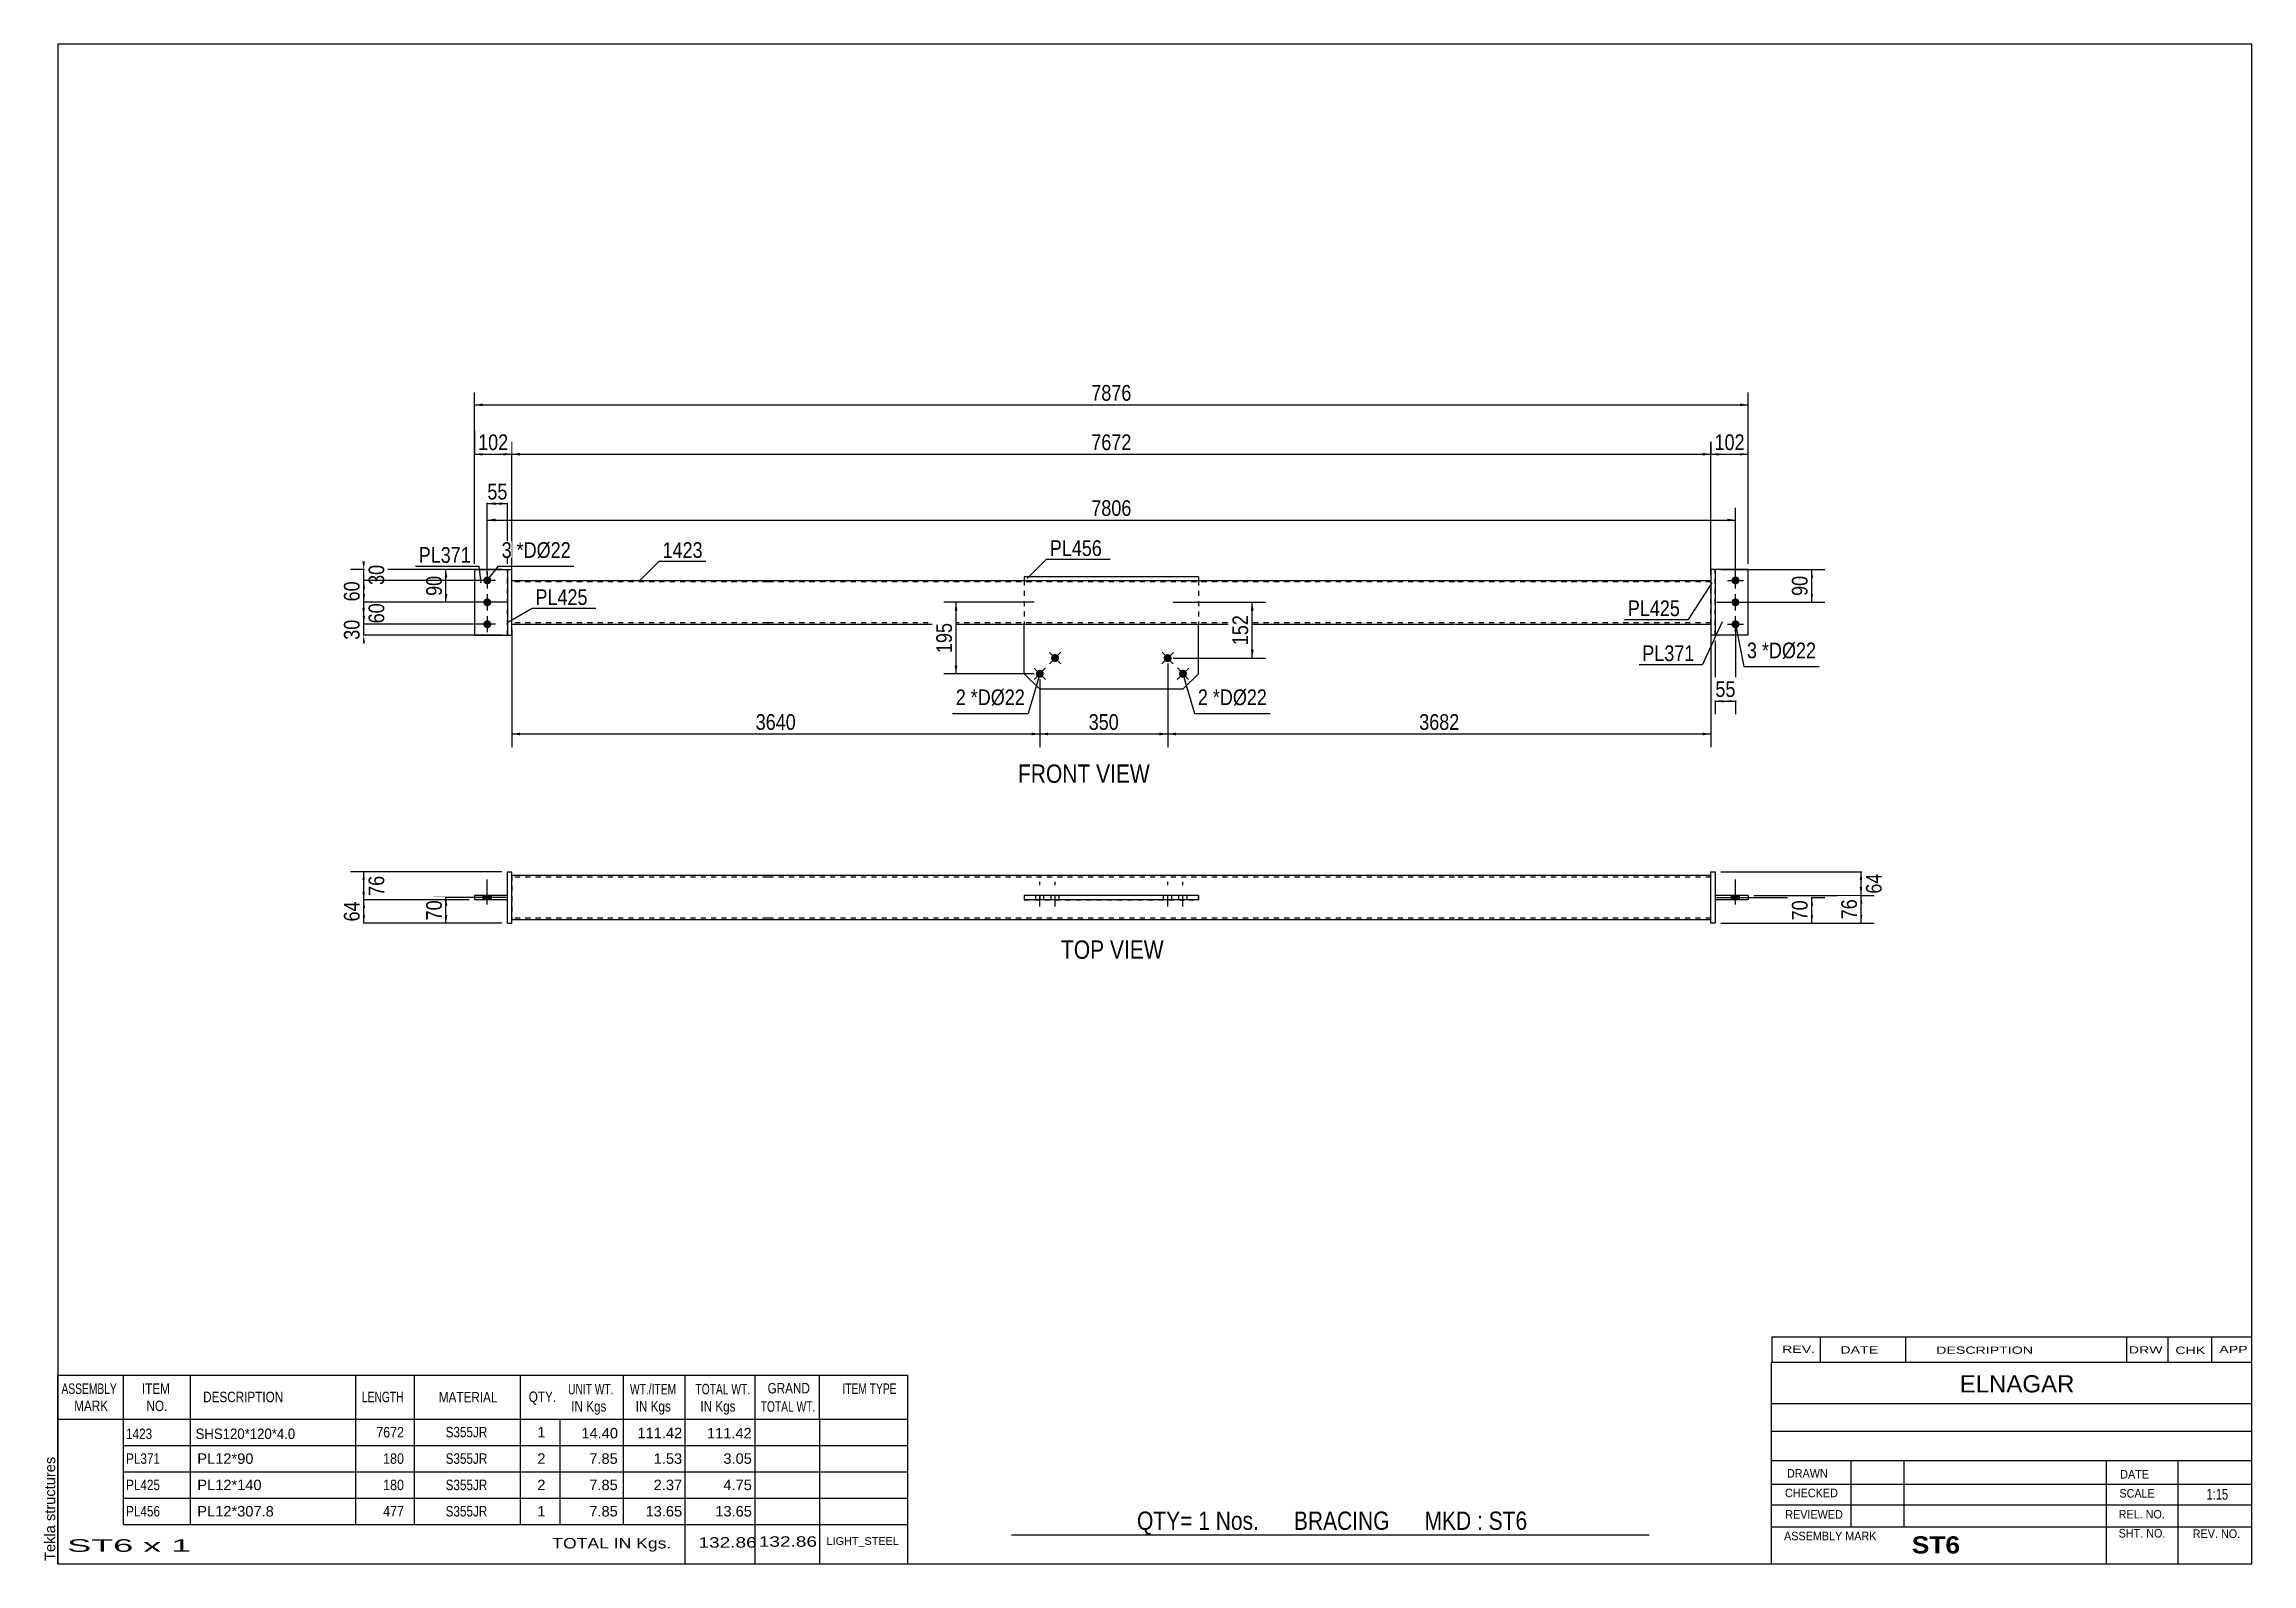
# Model space of a CAD drawing. Header units: millimetres. Extents: x 2 to 405, y 5 to 282.
import ezdxf

# ---------------------------------------------------------------- set-up
doc = ezdxf.new("R2010")
doc.units = ezdxf.units.MM
doc.linetypes.add('DXK_LINE_DOT1', pattern=[1.8814, 0.9407, -0.9407])
doc.linetypes.add('DXK_LINE_DOT2', pattern=[3.9198, 1.9599, -1.9599])
doc.styles.add('Arial', font='ARIAL.TTF', dxfattribs={"height": 0.2})
doc.styles.add('Arial Bold', font='ARIALBD.TTF', dxfattribs={"height": 0.2})
doc.styles.add('Arial Narrow', font='ARIALN.TTF', dxfattribs={"height": 0.2})

# ---------------------------------------------------------------- blocks, each defined once
blk = doc.blocks.new('Unknown-629095427-1771')
at = {"color": 5, "linetype": 'Continuous'}
for p, q in [((405, 282), (5, 282)), ((5, 282), (5, 5)), ((405, 5), (405, 282)), ((5, 5), (405, 5))]:
    blk.add_line(p, q, dxfattribs=at)
at = {"color": 174, "linetype": 'Continuous', "style": 'Arial'}
blk.add_text('Tekla structures', height=1.9102, rotation=90, dxfattribs=at).set_placement((4.5, 5.5))
blk = doc.blocks.new('Unknown-629095427-11 - 1222')
at = {"color": 0, "linetype": 'Continuous'}
blk.add_wipeout([(204.11, 147.35), (204.11, 150.85), (180.04, 150.85), (180.04, 147.35)], dxfattribs=at)
at = {"color": 6, "linetype": 'Continuous', "style": 'Arial Narrow'}
blk.add_text('FRONT VIEW', height=3.34, dxfattribs=at).set_placement((180.04, 147.35))
blk = doc.blocks.new('Unknown-629095427-12 - 1254')
at = {"color": 0, "linetype": 'Continuous'}
blk.add_wipeout([(206.62, 115.27), (206.62, 118.77), (187.88, 118.77), (187.88, 115.27)], dxfattribs=at)
at = {"color": 6, "linetype": 'Continuous', "style": 'Arial Narrow'}
blk.add_text('TOP VIEW', height=3.34, dxfattribs=at).set_placement((187.88, 115.27))
blk = doc.blocks.new('Part-629095427-1239 - 1222')
at = {"color": 2, "linetype": 'Continuous'}
for p, q in [((80.95, 186.25), (86.95, 186.25)), ((80.95, 186.25), (80.95, 174.25)), ((80.95, 174.25), (86.95, 174.25))]:
    blk.add_line(p, q, dxfattribs=at)
at = {"color": 7, "linetype": 'DXK_LINE_DOT1'}
blk.add_line((86.95, 174.25), (86.95, 186.25), dxfattribs=at)
blk = doc.blocks.new('Part-629095427-1238 - 1222')
at = {"color": 2, "linetype": 'Continuous'}
for p, q in [((181.18, 184.92), (181.18, 184.25)), ((212.95, 184.92), (181.18, 184.92)), ((212.95, 184.92), (212.95, 184.25)), ((181.18, 167.19), (181.18, 176.25)), ((212.95, 167.19), (212.95, 176.25)), ((184.04, 164.4), (181.18, 167.19)), ((212.95, 167.19), (210.09, 164.4)), ((210.09, 164.4), (184.04, 164.4))]:
    blk.add_line(p, q, dxfattribs=at)
at = {"color": 7, "linetype": 'DXK_LINE_DOT1'}
for p, q in [((181.18, 184.25), (181.18, 176.25)), ((212.95, 184.25), (212.95, 176.25))]:
    blk.add_line(p, q, dxfattribs=at)
blk = doc.blocks.new('Part-629095427-1240 - 1222')
at = {"color": 2, "linetype": 'Continuous'}
for p, q in [((86.95, 186.25), (87.75, 186.25)), ((86.95, 186.25), (86.95, 174.25)), ((87.75, 174.25), (87.75, 186.25)), ((86.95, 174.25), (87.75, 174.25))]:
    blk.add_line(p, q, dxfattribs=at)
blk = doc.blocks.new('Part-629095427-1241 - 1222')
at = {"color": 2, "linetype": 'Continuous'}
for p, q in [((313.18, 186.25), (307.18, 186.25)), ((313.18, 174.25), (313.18, 186.25)), ((313.18, 174.25), (307.18, 174.25))]:
    blk.add_line(p, q, dxfattribs=at)
at = {"color": 7, "linetype": 'DXK_LINE_DOT1'}
blk.add_line((307.18, 174.25), (307.18, 186.25), dxfattribs=at)
blk = doc.blocks.new('Part-629095427-1242 - 1222')
at = {"color": 2, "linetype": 'Continuous'}
for p, q in [((306.38, 186.25), (306.38, 174.25)), ((307.18, 186.25), (306.38, 186.25)), ((307.18, 186.25), (307.18, 174.25)), ((307.18, 174.25), (306.38, 174.25))]:
    blk.add_line(p, q, dxfattribs=at)
blk = doc.blocks.new('Part-629095427-1243 - 1222')
at = {"color": 2, "linetype": 'Continuous'}
for p, q in [((87.75, 184.25), (134.42, 184.25)), ((134.52, 184.25), (259.62, 184.25)), ((259.72, 184.25), (306.38, 184.25)), ((87.75, 176.25), (134.42, 176.25)), ((134.52, 176.25), (259.62, 176.25)), ((259.72, 176.25), (306.38, 176.25))]:
    blk.add_line(p, q, dxfattribs=at)
at = {"color": 7, "linetype": 'DXK_LINE_DOT1'}
for p, q in [((87.75, 176.25), (87.75, 184.25)), ((134.42, 183.98), (87.75, 183.98)), ((259.62, 183.98), (134.52, 183.98)), ((306.38, 183.98), (259.72, 183.98)), ((306.38, 176.25), (306.38, 184.25)), ((134.42, 176.52), (87.75, 176.52)), ((259.62, 176.52), (134.52, 176.52)), ((306.38, 176.52), (259.72, 176.52))]:
    blk.add_line(p, q, dxfattribs=at)
blk = doc.blocks.new('Bolt-629095427-1244 - 1222')
at = {"linetype": 'Continuous'}
for points in [[(186.28, 170.6, -1), (187.33, 169.58, -1)], [(183.49, 167.74, -1), (184.54, 166.71, -1)]]:
    blk.add_hatch(color=3, dxfattribs=at).paths.add_polyline_path(points)
at = {"color": 3, "linetype": 'Continuous'}
for p, q in [((187.86, 169.06), (185.76, 171.11)), ((185.78, 169.04), (187.83, 171.14)), ((185.06, 166.2), (182.96, 168.25)), ((182.99, 166.18), (185.04, 168.28))]:
    blk.add_line(p, q, dxfattribs=at)
blk = doc.blocks.new('Bolt-629095427-1245 - 1222')
at = {"linetype": 'Continuous'}
for points in [[(206.8, 169.58, -1), (207.85, 170.6, -1)], [(209.6, 166.71, -1), (210.65, 167.74, -1)]]:
    blk.add_hatch(color=3, dxfattribs=at).paths.add_polyline_path(points)
at = {"color": 3, "linetype": 'Continuous'}
for p, q in [((208.38, 171.11), (206.28, 169.06)), ((208.35, 169.04), (206.3, 171.14)), ((211.17, 168.25), (209.07, 166.2)), ((211.15, 166.18), (209.1, 168.28))]:
    blk.add_line(p, q, dxfattribs=at)
blk = doc.blocks.new('Bolt-629095427-1246 - 1222')
at = {"linetype": 'Continuous'}
for points in [[(83.28, 183.52, -1), (83.28, 184.98, -1)], [(83.28, 179.52, -1), (83.28, 180.98, -1)], [(83.28, 175.52, -1), (83.28, 176.98, -1)]]:
    blk.add_hatch(color=3, dxfattribs=at).paths.add_polyline_path(points)
at = {"color": 3, "linetype": 'Continuous'}
for p, q in [((83.28, 185.72), (83.28, 182.78)), ((84.75, 184.25), (81.82, 184.25)), ((83.28, 181.72), (83.28, 178.78)), ((84.75, 180.25), (81.82, 180.25)), ((83.28, 177.72), (83.28, 174.78)), ((84.75, 176.25), (81.82, 176.25))]:
    blk.add_line(p, q, dxfattribs=at)
blk = doc.blocks.new('Bolt-629095427-1247 - 1222')
at = {"linetype": 'Continuous'}
for points in [[(310.85, 184.98, -1), (310.85, 183.52, -1)], [(310.85, 180.98, -1), (310.85, 179.52, -1)], [(310.85, 176.98, -1), (310.85, 175.52, -1)]]:
    blk.add_hatch(color=3, dxfattribs=at).paths.add_polyline_path(points)
at = {"color": 3, "linetype": 'Continuous'}
for p, q in [((310.85, 182.78), (310.85, 185.72)), ((309.38, 184.25), (312.32, 184.25)), ((310.85, 178.78), (310.85, 181.72)), ((309.38, 180.25), (312.32, 180.25)), ((310.85, 174.78), (310.85, 177.72)), ((309.38, 176.25), (312.32, 176.25))]:
    blk.add_line(p, q, dxfattribs=at)
blk = doc.blocks.new('Part-629095427-1256 - 1254')
at = {"color": 2, "linetype": 'Continuous'}
for p, q in [((80.95, 126.83), (80.95, 126.03)), ((86.95, 126.83), (80.95, 126.83)), ((86.95, 126.03), (80.95, 126.03)), ((86.95, 126.03), (86.95, 126.83))]:
    blk.add_line(p, q, dxfattribs=at)
blk = doc.blocks.new('Bolt-629095427-1264 - 1254')
at = {"linetype": 'Continuous'}
blk.add_hatch(color=3, dxfattribs=at).paths.add_polyline_path([(311.58, 126.83), (310.12, 126.83), (310.12, 126.03), (311.58, 126.03)])
blk.add_hatch(color=3, dxfattribs=at).paths.add_polyline_path([(311.58, 126.83), (310.12, 126.83), (310.12, 126.03), (311.58, 126.03)])
blk.add_hatch(color=3, dxfattribs=at).paths.add_polyline_path([(311.58, 126.83), (310.12, 126.83), (310.12, 126.03), (311.58, 126.03)])
at = {"color": 3, "linetype": 'Continuous'}
for p, q in [((310.85, 125.17), (310.85, 129.7)), ((310.85, 125.17), (310.85, 129.7)), ((310.85, 125.17), (310.85, 129.7)), ((310.12, 126.03), (310.12, 126.83)), ((310.12, 126.03), (310.12, 126.83)), ((310.12, 126.03), (310.12, 126.83)), ((311.58, 126.03), (311.58, 126.83)), ((311.58, 126.03), (311.58, 126.83)), ((311.58, 126.03), (311.58, 126.83))]:
    blk.add_line(p, q, dxfattribs=at)
blk = doc.blocks.new('Part-629095427-1255 - 1254')
at = {"color": 2, "linetype": 'Continuous'}
for p, q in [((212.95, 126.83), (181.18, 126.83)), ((181.18, 126.83), (181.18, 126.03)), ((212.95, 126.03), (181.18, 126.03)), ((212.95, 126.83), (212.95, 126.03))]:
    blk.add_line(p, q, dxfattribs=at)
at = {"color": 7, "linetype": 'DXK_LINE_DOT1'}
for p, q in [((184.04, 126.83), (184.04, 126.03)), ((210.09, 126.03), (210.09, 126.83))]:
    blk.add_line(p, q, dxfattribs=at)
blk = doc.blocks.new('Part-629095427-1257 - 1254')
at = {"color": 2, "linetype": 'Continuous'}
for p, q in [((86.95, 121.77), (86.95, 131.1)), ((86.95, 131.1), (87.75, 131.1)), ((87.75, 121.77), (87.75, 131.1)), ((86.95, 121.77), (87.75, 121.77))]:
    blk.add_line(p, q, dxfattribs=at)
blk = doc.blocks.new('Part-629095427-1258 - 1254')
at = {"color": 2, "linetype": 'Continuous'}
for p, q in [((313.18, 126.83), (307.18, 126.83)), ((307.18, 126.83), (307.18, 126.03)), ((313.18, 126.03), (307.18, 126.03)), ((313.18, 126.83), (313.18, 126.03))]:
    blk.add_line(p, q, dxfattribs=at)
blk = doc.blocks.new('Part-629095427-1259 - 1254')
at = {"color": 2, "linetype": 'Continuous'}
for p, q in [((306.38, 121.77), (306.38, 131.1)), ((306.38, 131.1), (307.18, 131.1)), ((307.18, 131.1), (307.18, 121.77)), ((307.18, 121.77), (306.38, 121.77))]:
    blk.add_line(p, q, dxfattribs=at)
blk = doc.blocks.new('Part-629095427-1260 - 1254')
at = {"color": 2, "linetype": 'Continuous'}
for p, q in [((134.42, 130.43), (87.75, 130.43)), ((259.62, 130.43), (134.52, 130.43)), ((306.38, 130.43), (259.72, 130.43)), ((87.75, 122.43), (134.42, 122.43)), ((134.52, 122.43), (259.62, 122.43)), ((259.72, 122.43), (306.38, 122.43))]:
    blk.add_line(p, q, dxfattribs=at)
at = {"color": 7, "linetype": 'DXK_LINE_DOT1'}
for p, q in [((87.75, 130.43), (87.75, 122.43)), ((134.42, 130.17), (87.75, 130.17)), ((259.62, 130.17), (134.52, 130.17)), ((306.38, 130.17), (259.72, 130.17)), ((306.38, 122.43), (306.38, 130.43)), ((212.95, 126.83), (181.18, 126.83)), ((181.18, 126.83), (181.18, 126.03)), ((181.18, 126.03), (212.95, 126.03)), ((212.95, 126.03), (212.95, 126.83)), ((134.42, 122.7), (87.75, 122.7)), ((259.62, 122.7), (134.52, 122.7)), ((306.38, 122.7), (259.72, 122.7))]:
    blk.add_line(p, q, dxfattribs=at)
blk = doc.blocks.new('Bolt-629095427-1261 - 1254')
at = {"color": 3, "linetype": 'DXK_LINE_DOT2'}
for p, q in [((184.01, 124.77), (184.01, 129.3)), ((186.81, 124.77), (186.81, 129.3)), ((183.28, 126.03), (183.28, 126.83)), ((184.74, 126.03), (184.74, 126.83)), ((186.07, 126.03), (186.07, 126.83)), ((187.54, 126.03), (187.54, 126.83))]:
    blk.add_line(p, q, dxfattribs=at)
blk = doc.blocks.new('Bolt-629095427-1262 - 1254')
at = {"color": 3, "linetype": 'DXK_LINE_DOT2'}
for p, q in [((207.33, 124.77), (207.33, 129.3)), ((210.12, 124.77), (210.12, 129.3)), ((206.59, 126.03), (206.59, 126.83)), ((208.06, 126.03), (208.06, 126.83)), ((209.39, 126.03), (209.39, 126.83)), ((210.86, 126.03), (210.86, 126.83))]:
    blk.add_line(p, q, dxfattribs=at)
blk = doc.blocks.new('Bolt-629095427-1263 - 1254')
at = {"linetype": 'Continuous'}
blk.add_hatch(color=3, dxfattribs=at).paths.add_polyline_path([(82.55, 126.03), (84.02, 126.03), (84.02, 126.83), (82.55, 126.83)])
blk.add_hatch(color=3, dxfattribs=at).paths.add_polyline_path([(82.55, 126.03), (84.02, 126.03), (84.02, 126.83), (82.55, 126.83)])
blk.add_hatch(color=3, dxfattribs=at).paths.add_polyline_path([(82.55, 126.03), (84.02, 126.03), (84.02, 126.83), (82.55, 126.83)])
at = {"color": 3, "linetype": 'Continuous'}
for p, q in [((83.28, 125.17), (83.28, 129.7)), ((83.28, 125.17), (83.28, 129.7)), ((83.28, 125.17), (83.28, 129.7)), ((82.55, 126.03), (82.55, 126.83)), ((82.55, 126.03), (82.55, 126.83)), ((82.55, 126.03), (82.55, 126.83)), ((84.02, 126.03), (84.02, 126.83)), ((84.02, 126.03), (84.02, 126.83)), ((84.02, 126.03), (84.02, 126.83))]:
    blk.add_line(p, q, dxfattribs=at)
blk = doc.blocks.new('StraightDimension-629095427-1288 - 1222')
at = {"linetype": 'Continuous'}
for points in [[(60.5, 178.75), (60.75, 180.25), (61, 178.75)], [(61, 177.75), (60.75, 176.25), (60.5, 177.75)]]:
    blk.add_hatch(color=7, dxfattribs=at).paths.add_polyline_path(points)
at = {"color": 7, "linetype": 'Continuous'}
for p, q in [((82.28, 180.25), (58.35, 180.25)), ((60.75, 176.25), (60.75, 180.25)), ((82.28, 176.25), (58.35, 176.25))]:
    blk.add_line(p, q, dxfattribs=at)
at = {"color": 0}
blk.add_wipeout([(65.1, 180.68), (60.9, 180.68), (60.9, 175.82), (65.1, 175.82)], dxfattribs=at)
at = {"color": 3, "style": 'Arial Narrow'}
blk.add_text('60', height=2.863, rotation=90.0002, dxfattribs=at).set_placement((64.5, 176.42))
blk = doc.blocks.new('StraightDimension-629095427-1307 - 1222')
at = {"linetype": 'Continuous'}
for points in [[(168.5, 178.75), (168.75, 180.25), (169, 178.75)], [(169, 168.73), (168.75, 167.23), (168.5, 168.73)]]:
    blk.add_hatch(color=7, dxfattribs=at).paths.add_polyline_path(points)
at = {"color": 7, "linetype": 'Continuous'}
for p, q in [((183.01, 180.25), (166.5, 180.25)), ((168.75, 167.23), (168.75, 180.25)), ((183.01, 167.23), (166.5, 167.23))]:
    blk.add_line(p, q, dxfattribs=at)
at = {"color": 0}
blk.add_wipeout([(168.6, 177.08), (164.4, 177.08), (164.4, 170.4), (168.6, 170.4)], dxfattribs=at)
at = {"color": 3, "style": 'Arial Narrow'}
blk.add_text('195', height=2.863, rotation=90.0002, dxfattribs=at).set_placement((168, 171))
blk = doc.blocks.new('StraightDimension-629095427-1302 - 1222')
at = {"linetype": 'Continuous'}
for points in [[(222.5, 178.75), (222.75, 180.25), (223, 178.75)], [(223, 171.59), (222.75, 170.09), (222.5, 171.59)]]:
    blk.add_hatch(color=7, dxfattribs=at).paths.add_polyline_path(points)
at = {"color": 7, "linetype": 'Continuous'}
for p, q in [((208.33, 180.25), (225.15, 180.25)), ((222.75, 170.09), (222.75, 180.25)), ((208.33, 170.09), (225.15, 170.09))]:
    blk.add_line(p, q, dxfattribs=at)
at = {"color": 0}
blk.add_wipeout([(222.6, 178.51), (218.4, 178.51), (218.4, 171.83), (222.6, 171.83)], dxfattribs=at)
at = {"color": 3, "style": 'Arial Narrow'}
blk.add_text('152', height=2.863, rotation=90.0002, dxfattribs=at).set_placement((222, 172.43))
blk = doc.blocks.new('StraightDimension-629095427-1323 - 1222')
at = {"linetype": 'Continuous'}
for points in [[(208.83, 156), (207.33, 156.25), (208.83, 156.5)], [(304.88, 156.5), (306.38, 156.25), (304.88, 156)]]:
    blk.add_hatch(color=7, dxfattribs=at).paths.add_polyline_path(points)
at = {"color": 7, "linetype": 'Continuous'}
for p, q in [((306.38, 175.25), (306.38, 153.85)), ((207.33, 169.09), (207.33, 153.85)), ((207.33, 156.25), (306.38, 156.25))]:
    blk.add_line(p, q, dxfattribs=at)
at = {"color": 0}
blk.add_wipeout([(261.11, 156.4), (261.11, 160.6), (252.6, 160.6), (252.6, 156.4)], dxfattribs=at)
at = {"color": 3, "style": 'Arial Narrow'}
blk.add_text('3682', height=2.863, dxfattribs=at).set_placement((253.2, 157))
blk = doc.blocks.new('StraightDimension-629095427-1341 - 1222')
at = {"linetype": 'Continuous'}
for points in [[(307.88, 207), (306.38, 207.25), (307.88, 207.5)], [(311.68, 207.5), (313.18, 207.25), (311.68, 207)]]:
    blk.add_hatch(color=7, dxfattribs=at).paths.add_polyline_path(points)
at = {"color": 7, "linetype": 'Continuous'}
for p, q in [((306.38, 185.25), (306.38, 209.5)), ((313.18, 187.25), (313.18, 209.5)), ((306.38, 207.25), (313.18, 207.25))]:
    blk.add_line(p, q, dxfattribs=at)
at = {"color": 0}
blk.add_wipeout([(313.13, 207.4), (313.13, 211.6), (306.44, 211.6), (306.44, 207.4)], dxfattribs=at)
at = {"color": 3, "style": 'Arial Narrow'}
blk.add_text('102', height=2.863, dxfattribs=at).set_placement((307.04, 208))
blk = doc.blocks.new('StraightDimension-629095427-1342 - 1222')
at = {"linetype": 'Continuous'}
for points in [[(89.25, 207), (87.75, 207.25), (89.25, 207.5)], [(304.88, 207.5), (306.38, 207.25), (304.88, 207)]]:
    blk.add_hatch(color=7, dxfattribs=at).paths.add_polyline_path(points)
at = {"color": 7, "linetype": 'Continuous'}
for p, q in [((87.75, 185.25), (87.75, 209.5)), ((306.38, 185.25), (306.38, 209.5)), ((87.75, 207.25), (306.38, 207.25))]:
    blk.add_line(p, q, dxfattribs=at)
at = {"color": 0}
blk.add_wipeout([(201.32, 207.4), (201.32, 211.6), (192.81, 211.6), (192.81, 207.4)], dxfattribs=at)
at = {"color": 3, "style": 'Arial Narrow'}
blk.add_text('7672', height=2.863, dxfattribs=at).set_placement((193.41, 208))
blk = doc.blocks.new('StraightDimension-629095427-1343 - 1222')
at = {"linetype": 'Continuous'}
for points in [[(82.45, 207), (80.95, 207.25), (82.45, 207.5)], [(86.25, 207.5), (87.75, 207.25), (86.25, 207)]]:
    blk.add_hatch(color=7, dxfattribs=at).paths.add_polyline_path(points)
at = {"color": 7, "linetype": 'Continuous'}
for p, q in [((80.95, 187.25), (80.95, 209.5)), ((87.75, 185.25), (87.75, 209.5)), ((80.95, 207.25), (87.75, 207.25))]:
    blk.add_line(p, q, dxfattribs=at)
at = {"color": 0}
blk.add_wipeout([(87.69, 207.4), (87.69, 211.6), (81.01, 211.6), (81.01, 207.4)], dxfattribs=at)
at = {"color": 3, "style": 'Arial Narrow'}
blk.add_text('102', height=2.863, dxfattribs=at).set_placement((81.61, 208))
blk = doc.blocks.new('StraightDimension-629095427-1275 - 1222')
at = {"linetype": 'Continuous'}
for points in [[(75.5, 184.75), (75.75, 186.25), (76, 184.75)], [(76, 181.75), (75.75, 180.25), (75.5, 181.75)]]:
    blk.add_hatch(color=7, dxfattribs=at).paths.add_polyline_path(points)
at = {"color": 7, "linetype": 'Continuous'}
for p, q in [((85.95, 186.25), (73.5, 186.25)), ((75.75, 180.25), (75.75, 186.25)), ((86.75, 180.25), (73.5, 180.25))]:
    blk.add_line(p, q, dxfattribs=at)
at = {"color": 0}
blk.add_wipeout([(75.6, 185.68), (71.4, 185.68), (71.4, 180.82), (75.6, 180.82)], dxfattribs=at)
at = {"color": 3, "style": 'Arial Narrow'}
blk.add_text('90', height=2.863, rotation=90.0002, dxfattribs=at).set_placement((75, 181.42))
blk = doc.blocks.new('StraightDimension-629095427-1281 - 1222')
at = {"linetype": 'Continuous'}
for points in [[(324.5, 184.75), (324.75, 186.25), (325, 184.75)], [(325, 181.75), (324.75, 180.25), (324.5, 181.75)]]:
    blk.add_hatch(color=7, dxfattribs=at).paths.add_polyline_path(points)
at = {"color": 7, "linetype": 'Continuous'}
for p, q in [((308.18, 186.25), (327.15, 186.25)), ((324.75, 180.25), (324.75, 186.25)), ((307.38, 180.25), (327.15, 180.25))]:
    blk.add_line(p, q, dxfattribs=at)
at = {"color": 0}
blk.add_wipeout([(324.6, 185.68), (320.4, 185.68), (320.4, 180.82), (324.6, 180.82)], dxfattribs=at)
at = {"color": 3, "style": 'Arial Narrow'}
blk.add_text('90', height=2.863, rotation=90.0002, dxfattribs=at).set_placement((324, 181.42))
blk = doc.blocks.new('StraightDimension-629095427-1286 - 1222')
at = {"linetype": 'Continuous'}
for points in [[(61, 187.75), (60.75, 186.25), (60.5, 187.75)], [(60.5, 182.75), (60.75, 184.25), (61, 182.75)]]:
    blk.add_hatch(color=7, dxfattribs=at).paths.add_polyline_path(points)
at = {"color": 7, "linetype": 'Continuous'}
for p, q in [((85.95, 186.25), (58.35, 186.25)), ((60.75, 184.25), (60.75, 186.25)), ((82.28, 184.25), (58.35, 184.25))]:
    blk.add_line(p, q, dxfattribs=at)
at = {"color": 0}
blk.add_wipeout([(65.1, 187.68), (60.9, 187.68), (60.9, 182.82), (65.1, 182.82)], dxfattribs=at)
at = {"color": 3, "style": 'Arial Narrow'}
blk.add_text('30', height=2.863, rotation=90.0002, dxfattribs=at).set_placement((64.5, 183.42))
blk = doc.blocks.new('StraightDimension-629095427-1287 - 1222')
at = {"linetype": 'Continuous'}
for points in [[(60.5, 182.75), (60.75, 184.25), (61, 182.75)], [(61, 181.75), (60.75, 180.25), (60.5, 181.75)]]:
    blk.add_hatch(color=7, dxfattribs=at).paths.add_polyline_path(points)
at = {"color": 7, "linetype": 'Continuous'}
for p, q in [((82.28, 184.25), (58.5, 184.25)), ((60.75, 180.25), (60.75, 184.25)), ((82.28, 180.25), (58.5, 180.25))]:
    blk.add_line(p, q, dxfattribs=at)
at = {"color": 0}
blk.add_wipeout([(60.6, 184.68), (56.4, 184.68), (56.4, 179.82), (60.6, 179.82)], dxfattribs=at)
at = {"color": 3, "style": 'Arial Narrow'}
blk.add_text('60', height=2.863, rotation=90.0002, dxfattribs=at).set_placement((60, 180.42))
blk = doc.blocks.new('StraightDimension-629095427-1289 - 1222')
at = {"linetype": 'Continuous'}
for points in [[(61, 177.75), (60.75, 176.25), (60.5, 177.75)], [(60.5, 172.75), (60.75, 174.25), (61, 172.75)]]:
    blk.add_hatch(color=7, dxfattribs=at).paths.add_polyline_path(points)
at = {"color": 7, "linetype": 'Continuous'}
for p, q in [((82.28, 176.25), (58.5, 176.25)), ((85.95, 174.25), (58.5, 174.25)), ((60.75, 174.25), (60.75, 176.25))]:
    blk.add_line(p, q, dxfattribs=at)
at = {"color": 0}
blk.add_wipeout([(60.6, 177.68), (56.4, 177.68), (56.4, 172.82), (60.6, 172.82)], dxfattribs=at)
at = {"color": 3, "style": 'Arial Narrow'}
blk.add_text('30', height=2.863, rotation=90.0002, dxfattribs=at).set_placement((60, 173.42))
blk = doc.blocks.new('StraightDimension-629095427-1312 - 1222')
at = {"linetype": 'Continuous'}
for points in [[(308.68, 162), (307.18, 162.25), (308.68, 162.5)], [(309.35, 162.5), (310.85, 162.25), (309.35, 162)]]:
    blk.add_hatch(color=7, dxfattribs=at).paths.add_polyline_path(points)
at = {"color": 7, "linetype": 'Continuous'}
for p, q in [((307.18, 173.25), (307.18, 159.85)), ((310.85, 175.25), (310.85, 159.85)), ((307.18, 162.25), (310.85, 162.25))]:
    blk.add_line(p, q, dxfattribs=at)
at = {"color": 0}
blk.add_wipeout([(311.45, 162.4), (311.45, 166.6), (306.59, 166.6), (306.59, 162.4)], dxfattribs=at)
at = {"color": 3, "style": 'Arial Narrow'}
blk.add_text('55', height=2.863, dxfattribs=at).set_placement((307.19, 163))
blk = doc.blocks.new('StraightDimension-629095427-1318 - 1222')
at = {"linetype": 'Continuous'}
for points in [[(84.78, 198), (83.28, 198.25), (84.78, 198.5)], [(85.45, 198.5), (86.95, 198.25), (85.45, 198)]]:
    blk.add_hatch(color=7, dxfattribs=at).paths.add_polyline_path(points)
at = {"color": 7, "linetype": 'Continuous'}
for p, q in [((83.28, 185.25), (83.28, 200.5)), ((83.28, 198.25), (86.95, 198.25)), ((86.95, 187.25), (86.95, 200.5))]:
    blk.add_line(p, q, dxfattribs=at)
at = {"color": 0}
blk.add_wipeout([(87.54, 198.4), (87.54, 202.6), (82.69, 202.6), (82.69, 198.4)], dxfattribs=at)
at = {"color": 3, "style": 'Arial Narrow'}
blk.add_text('55', height=2.863, dxfattribs=at).set_placement((83.29, 199))
blk = doc.blocks.new('StraightDimension-629095427-1324 - 1222')
at = {"linetype": 'Continuous'}
for points in [[(185.51, 156), (184.01, 156.25), (185.51, 156.5)], [(205.83, 156.5), (207.33, 156.25), (205.83, 156)]]:
    blk.add_hatch(color=7, dxfattribs=at).paths.add_polyline_path(points)
at = {"color": 7, "linetype": 'Continuous'}
for p, q in [((207.33, 169.09), (207.33, 153.85)), ((184.01, 166.23), (184.01, 153.85)), ((184.01, 156.25), (207.33, 156.25))]:
    blk.add_line(p, q, dxfattribs=at)
at = {"color": 0}
blk.add_wipeout([(199.01, 156.4), (199.01, 160.6), (192.33, 160.6), (192.33, 156.4)], dxfattribs=at)
at = {"color": 3, "style": 'Arial Narrow'}
blk.add_text('350', height=2.863, dxfattribs=at).set_placement((192.93, 157))
blk = doc.blocks.new('StraightDimension-629095427-1325 - 1222')
at = {"linetype": 'Continuous'}
for points in [[(89.25, 156), (87.75, 156.25), (89.25, 156.5)], [(182.51, 156.5), (184.01, 156.25), (182.51, 156)]]:
    blk.add_hatch(color=7, dxfattribs=at).paths.add_polyline_path(points)
at = {"color": 7, "linetype": 'Continuous'}
for p, q in [((87.75, 175.25), (87.75, 153.85)), ((184.01, 166.23), (184.01, 153.85)), ((87.75, 156.25), (184.01, 156.25))]:
    blk.add_line(p, q, dxfattribs=at)
at = {"color": 0}
blk.add_wipeout([(140.14, 156.4), (140.14, 160.6), (131.62, 160.6), (131.62, 156.4)], dxfattribs=at)
at = {"color": 3, "style": 'Arial Narrow'}
blk.add_text('3640', height=2.863, dxfattribs=at).set_placement((132.22, 157))
blk = doc.blocks.new('StraightDimension-629095427-1335 - 1222')
at = {"linetype": 'Continuous'}
for points in [[(84.78, 195), (83.28, 195.25), (84.78, 195.5)], [(309.35, 195.5), (310.85, 195.25), (309.35, 195)]]:
    blk.add_hatch(color=7, dxfattribs=at).paths.add_polyline_path(points)
at = {"color": 7, "linetype": 'Continuous'}
for p, q in [((83.28, 185.25), (83.28, 197.5)), ((310.85, 185.25), (310.85, 197.5)), ((83.28, 195.25), (310.85, 195.25))]:
    blk.add_line(p, q, dxfattribs=at)
at = {"color": 0}
blk.add_wipeout([(201.32, 195.4), (201.32, 199.6), (192.81, 199.6), (192.81, 195.4)], dxfattribs=at)
at = {"color": 3, "style": 'Arial Narrow'}
blk.add_text('7806', height=2.863, dxfattribs=at).set_placement((193.41, 196))
blk = doc.blocks.new('StraightDimension-629095427-1349 - 1222')
at = {"linetype": 'Continuous'}
for points in [[(82.45, 216), (80.95, 216.25), (82.45, 216.5)], [(311.68, 216.5), (313.18, 216.25), (311.68, 216)]]:
    blk.add_hatch(color=7, dxfattribs=at).paths.add_polyline_path(points)
at = {"color": 7, "linetype": 'Continuous'}
for p, q in [((80.95, 187.25), (80.95, 218.5)), ((313.18, 187.25), (313.18, 218.5)), ((80.95, 216.25), (313.18, 216.25))]:
    blk.add_line(p, q, dxfattribs=at)
at = {"color": 0}
blk.add_wipeout([(201.32, 216.4), (201.32, 220.6), (192.81, 220.6), (192.81, 216.4)], dxfattribs=at)
at = {"color": 3, "style": 'Arial Narrow'}
blk.add_text('7876', height=2.863, dxfattribs=at).set_placement((193.41, 217))
blk = doc.blocks.new('StraightDimension-629095427-1353 - 1254')
at = {"linetype": 'Continuous'}
for points in [[(75.5, 124.93), (75.75, 126.43), (76, 124.93)], [(76, 123.27), (75.75, 121.77), (75.5, 123.27)]]:
    blk.add_hatch(color=7, dxfattribs=at).paths.add_polyline_path(points)
at = {"color": 7, "linetype": 'Continuous'}
for p, q in [((86.75, 126.43), (73.5, 126.43)), ((75.75, 121.77), (75.75, 126.43)), ((85.95, 121.77), (73.5, 121.77))]:
    blk.add_line(p, q, dxfattribs=at)
at = {"color": 0}
blk.add_wipeout([(75.6, 126.53), (71.4, 126.53), (71.4, 121.67), (75.6, 121.67)], dxfattribs=at)
at = {"color": 3, "style": 'Arial Narrow'}
blk.add_text('70', height=2.863, rotation=90.0002, dxfattribs=at).set_placement((75, 122.27))
blk = doc.blocks.new('StraightDimension-629095427-1358 - 1254')
at = {"linetype": 'Continuous'}
for points in [[(324.5, 124.93), (324.75, 126.43), (325, 124.93)], [(325, 123.27), (324.75, 121.77), (324.5, 123.27)]]:
    blk.add_hatch(color=7, dxfattribs=at).paths.add_polyline_path(points)
at = {"color": 7, "linetype": 'Continuous'}
for p, q in [((307.38, 126.43), (327.15, 126.43)), ((324.75, 121.77), (324.75, 126.43)), ((308.18, 121.77), (327.15, 121.77))]:
    blk.add_line(p, q, dxfattribs=at)
at = {"color": 0}
blk.add_wipeout([(324.6, 126.53), (320.4, 126.53), (320.4, 121.67), (324.6, 121.67)], dxfattribs=at)
at = {"color": 3, "style": 'Arial Narrow'}
blk.add_text('70', height=2.863, rotation=90.0002, dxfattribs=at).set_placement((324, 122.27))
blk = doc.blocks.new('StraightDimension-629095427-1363 - 1254')
at = {"linetype": 'Continuous'}
for points in [[(60.5, 129.6), (60.75, 131.1), (61, 129.6)], [(61, 127.53), (60.75, 126.03), (60.5, 127.53)]]:
    blk.add_hatch(color=7, dxfattribs=at).paths.add_polyline_path(points)
at = {"color": 7, "linetype": 'Continuous'}
for p, q in [((85.95, 131.1), (58.35, 131.1)), ((60.75, 126.03), (60.75, 131.1)), ((79.95, 126.03), (58.35, 126.03))]:
    blk.add_line(p, q, dxfattribs=at)
at = {"color": 0}
blk.add_wipeout([(65.1, 130.99), (60.9, 130.99), (60.9, 126.14), (65.1, 126.14)], dxfattribs=at)
at = {"color": 3, "style": 'Arial Narrow'}
blk.add_text('76', height=2.863, rotation=90.0002, dxfattribs=at).set_placement((64.5, 126.74))
blk = doc.blocks.new('StraightDimension-629095427-1364 - 1254')
at = {"linetype": 'Continuous'}
for points in [[(60.5, 124.53), (60.75, 126.03), (61, 124.53)], [(61, 123.27), (60.75, 121.77), (60.5, 123.27)]]:
    blk.add_hatch(color=7, dxfattribs=at).paths.add_polyline_path(points)
at = {"color": 7, "linetype": 'Continuous'}
for p, q in [((79.95, 126.03), (58.5, 126.03)), ((60.75, 121.77), (60.75, 126.03)), ((85.95, 121.77), (58.5, 121.77))]:
    blk.add_line(p, q, dxfattribs=at)
at = {"color": 0}
blk.add_wipeout([(60.6, 126.33), (56.4, 126.33), (56.4, 121.47), (60.6, 121.47)], dxfattribs=at)
at = {"color": 3, "style": 'Arial Narrow'}
blk.add_text('64', height=2.863, rotation=90.0002, dxfattribs=at).set_placement((60, 122.07))
blk = doc.blocks.new('StraightDimension-629095427-1371 - 1254')
at = {"linetype": 'Continuous'}
for points in [[(333.5, 129.6), (333.75, 131.1), (334, 129.6)], [(334, 128.33), (333.75, 126.83), (333.5, 128.33)]]:
    blk.add_hatch(color=7, dxfattribs=at).paths.add_polyline_path(points)
at = {"color": 7, "linetype": 'Continuous'}
for p, q in [((308.18, 131.1), (336, 131.1)), ((333.75, 126.83), (333.75, 131.1)), ((314.18, 126.83), (336, 126.83))]:
    blk.add_line(p, q, dxfattribs=at)
at = {"color": 0}
blk.add_wipeout([(338.1, 131.39), (333.9, 131.39), (333.9, 126.54), (338.1, 126.54)], dxfattribs=at)
at = {"color": 3, "style": 'Arial Narrow'}
blk.add_text('64', height=2.863, rotation=90.0002, dxfattribs=at).set_placement((337.5, 127.14))
blk = doc.blocks.new('StraightDimension-629095427-1372 - 1254')
at = {"linetype": 'Continuous'}
for points in [[(333.5, 125.33), (333.75, 126.83), (334, 125.33)], [(334, 123.27), (333.75, 121.77), (333.5, 123.27)]]:
    blk.add_hatch(color=7, dxfattribs=at).paths.add_polyline_path(points)
at = {"color": 7, "linetype": 'Continuous'}
for p, q in [((314.18, 126.83), (336.15, 126.83)), ((333.75, 121.77), (333.75, 126.83)), ((308.18, 121.77), (336.15, 121.77))]:
    blk.add_line(p, q, dxfattribs=at)
at = {"color": 0}
blk.add_wipeout([(333.6, 126.73), (329.4, 126.73), (329.4, 121.87), (333.6, 121.87)], dxfattribs=at)
at = {"color": 3, "style": 'Arial Narrow'}
blk.add_text('76', height=2.863, rotation=90.0002, dxfattribs=at).set_placement((333, 122.47))
blk = doc.blocks.new('CBS_NAME_BLOG-629095427-1812')
at = {"color": 7, "linetype": 'Continuous'}
for p, q in [((317.41, 41.75), (404.93, 41.75)), ((317.41, 5.04), (317.41, 41.75)), ((317.41, 34.21), (404.93, 34.21)), ((317.48, 29.16), (405, 29.16)), ((317.41, 23.79), (404.93, 23.79)), ((331.93, 11.68), (331.93, 23.78)), ((341.62, 11.71), (341.62, 23.78)), ((378.53, 5.04), (378.53, 23.77)), ((391.58, 5.04), (391.58, 23.78)), ((317.42, 19.49), (405, 19.51)), ((317.41, 15.74), (404.93, 15.74)), ((317.41, 11.7), (404.93, 11.7)), ((317.41, 5), (405, 5))]:
    blk.add_line(p, q, dxfattribs=at)
at = {"color": 3, "linetype": 'Continuous', "style": 'Arial'}
blk.add_text('ELNAGAR', height=3.133, dxfattribs=at).set_placement((351.73, 36.22))
at = {"color": 3, "linetype": 'Continuous'}
for s, height, style, width, p in [('DRAWN', 1.566, 'Arial', 0.9, (320.24, 20.68)), ('DATE', 1.566, 'Arial', 0.9, (381, 20.52)), ('CHECKED', 1.566, 'Arial', 0.9, (319.89, 17.11)), ('SCALE', 1.566, 'Arial', 0.9, (380.85, 17.04)), ('1:15', 1.957, 'Arial Narrow', 0.9, (396.74, 16.68)), ('REVIEWED', 1.566, 'Arial', 0.9, (319.93, 13.19)), ('REL. NO.', 1.566, 'Arial', 0.9, (380.71, 13.24)), ('ASSEMBLY MARK', 1.5663, 'Arial', 0.9, (319.71, 9.26)), ('ST6', 3.131, 'Arial Bold', 1.1, (342.99, 6.86)), ('SHT. NO.', 1.566, 'Arial', 0.9, (380.71, 9.77)), ('REV. NO.', 1.566, 'Arial', 0.9, (394.23, 9.68))]:
    blk.add_text(s, height=height, dxfattribs=dict(at, style=style, width=width)).set_placement(p)
blk = doc.blocks.new('CBS_BOM-629095427-1810')
at = {"color": 7, "linetype": 'Continuous'}
for p, q in [((4.97, 31.37), (4.97, 39.37)), ((4.97, 39.37), (159.89, 39.37)), ((16.97, 31.37), (16.97, 39.37)), ((29.16, 31.37), (29.16, 39.37)), ((59.32, 31.37), (59.32, 39.37)), ((70, 31.37), (70, 39.37)), ((89.32, 31.37), (89.32, 39.37)), ((108.12, 31.37), (108.12, 39.37)), ((119.33, 31.37), (119.33, 39.37)), ((132.12, 31.37), (132.12, 39.37)), ((143.87, 31.37), (143.87, 39.37)), ((159.89, 39.36), (159.89, 31.38)), ((4.97, 31.37), (159.89, 31.37)), ((4.97, 26.57), (4.97, 31.37)), ((16.97, 26.57), (16.97, 31.37)), ((29.16, 26.57), (29.16, 31.37)), ((59.32, 26.57), (59.32, 31.37)), ((70, 26.57), (70, 31.37)), ((89.32, 26.57), (89.32, 31.37)), ((96.58, 26.57), (96.58, 31.37)), ((108.12, 26.57), (108.12, 31.37)), ((119.33, 26.57), (119.33, 31.37)), ((132.12, 26.57), (132.12, 31.37)), ((143.89, 26.57), (143.89, 31.37)), ((159.89, 31.37), (159.89, 26.57)), ((4.97, 21.77), (4.97, 26.57)), ((16.97, 26.57), (159.89, 26.57)), ((16.97, 21.77), (16.97, 26.57)), ((29.16, 21.77), (29.16, 26.57)), ((59.32, 21.77), (59.32, 26.57)), ((70, 21.77), (70, 26.57)), ((89.32, 21.77), (89.32, 26.57)), ((96.58, 21.77), (96.58, 26.57)), ((108.12, 21.77), (108.12, 26.57)), ((119.33, 21.77), (119.33, 26.57)), ((132.12, 21.77), (132.12, 26.57)), ((143.89, 21.77), (143.89, 26.57)), ((159.89, 26.56), (159.89, 21.77)), ((4.97, 16.97), (4.97, 21.77)), ((16.97, 21.77), (159.89, 21.77)), ((16.97, 16.97), (16.97, 21.77)), ((29.16, 16.97), (29.16, 21.77)), ((59.32, 16.97), (59.32, 21.77)), ((70, 16.97), (70, 21.77)), ((89.32, 16.97), (89.32, 21.77)), ((96.58, 16.97), (96.58, 21.77)), ((108.12, 16.97), (108.12, 21.77)), ((119.33, 16.97), (119.33, 21.77)), ((132.12, 16.97), (132.12, 21.77)), ((143.89, 16.97), (143.89, 21.77)), ((159.89, 21.76), (159.89, 16.97)), ((4.97, 12.17), (4.97, 16.97)), ((16.97, 16.97), (159.89, 16.97)), ((16.97, 12.17), (16.97, 16.97)), ((29.16, 12.17), (29.16, 16.97)), ((59.32, 12.17), (59.32, 16.97)), ((70, 12.17), (70, 16.97)), ((89.32, 12.17), (89.32, 16.97)), ((96.58, 12.17), (96.58, 16.97)), ((108.12, 12.17), (108.12, 16.97)), ((119.33, 12.17), (119.33, 16.97)), ((132.12, 12.17), (132.12, 16.97)), ((143.89, 12.17), (143.89, 16.97)), ((159.89, 16.96), (159.89, 12.17)), ((4.97, 4.97), (4.97, 12.15)), ((16.97, 12.17), (159.89, 12.17)), ((119.33, 4.97), (119.33, 12.15)), ((132.12, 4.97), (132.12, 12.15)), ((143.93, 4.97), (143.93, 12.15)), ((159.89, 12.17), (159.89, 4.97)), ((4.97, 4.97), (159.89, 4.97))]:
    blk.add_line(p, q, dxfattribs=at)
at = {"color": 3, "linetype": 'Continuous', "style": 'Arial'}
for s, height, width, p in [('ASSEMBLY', 1.91, 0.7, (5.65, 35.94)), ('ITEM', 1.91, 0.8, (20.3, 35.94)), ('DESCRIPTION', 1.9102, 0.8, (31.48, 34.44)), ('LENGTH', 1.91, 0.7, (60.43, 34.44)), ('MATERIAL', 1.91, 0.8, (74.45, 34.39)), ('QTY.', 1.91, 0.8, (90.84, 34.47)), ('UNIT WT.', 1.91, 0.7, (98.01, 35.87)), ('WT./ITEM', 1.91, 0.7, (109.3, 35.87)), ('TOTAL WT.', 1.91, 0.7, (121.24, 35.87)), ('GRAND', 1.91, 0.8, (134.39, 36.03)), ('ITEM TYPE', 1.91, 0.7, (148.03, 35.95)), ('MARK', 1.91, 0.8, (7.97, 32.81)), ('NO.', 1.91, 0.8, (21.15, 32.81)), ('IN Kgs', 1.91, 0.8, (98.59, 32.73)), ('IN Kgs', 1.91, 0.8, (110.34, 32.73)), ('IN Kgs', 1.91, 0.8, (122.13, 32.73)), ('TOTAL WT.', 1.91, 0.7, (133.13, 32.69))]:
    blk.add_text(s, height=height, dxfattribs=dict(at, width=width)).set_placement(p)
at = {"color": 7, "linetype": 'Continuous', "style": 'Arial'}
for s, height, width, p in [('1423', 1.91, 0.8, (17.43, 27.72)), ('SHS120*120*4.0', 1.9102, 0.9, (30.1, 27.72)), ('7672', 1.91, 0.85, (63.04, 28)), ('S355JR', 1.91, 0.8, (75.69, 28.03)), ('PL371', 1.91, 0.8, (17.43, 23.2)), ('180', 1.91, 0.85, (64.3, 23.2)), ('S355JR', 1.91, 0.8, (75.69, 23.2)), ('PL425', 1.91, 0.8, (17.43, 18.4)), ('180', 1.91, 0.85, (64.3, 18.4)), ('S355JR', 1.91, 0.8, (75.69, 18.4)), ('PL456', 1.91, 0.8, (17.43, 13.6)), ('477', 1.91, 0.85, (64.3, 13.6)), ('S355JR', 1.91, 0.8, (75.69, 13.6))]:
    blk.add_text(s, height=height, dxfattribs=dict(at, width=width)).set_placement(p)
for s, p in [('1', (92.41, 28.03)), ('14.40', (100.44, 27.84)), ('111.42', (110.66, 27.87)), ('111.42', (123.33, 27.84)), ('PL12*90', (30.41, 23.2)), ('2', (92.41, 23.2)), ('7.85', (101.88, 23.2)), ('1.53', (113.62, 23.2)), ('3.05', (126.33, 23.2)), ('PL12*140', (30.41, 18.4)), ('2', (92.41, 18.4)), ('7.85', (101.88, 18.4)), ('2.37', (113.62, 18.4)), ('4.75', (126.33, 18.4)), ('PL12*307.8', (30.41, 13.6)), ('1', (92.41, 13.6)), ('7.85', (101.88, 13.6)), ('13.65', (112.14, 13.6)), ('13.65', (124.85, 13.6))]:
    blk.add_text(s, height=1.91, dxfattribs=at).set_placement(p)
at = {"color": 6, "linetype": 'Continuous', "style": 'Arial'}
for s, height, width, p in [('ST6 x 1', 2.292, 2.05, (6.69, 7.16)), ('TOTAL IN Kgs.', 1.9102, 1.2, (95.13, 7.77)), ('132.86', 1.91, 1.3, (121.79, 7.92)), ('132.86', 1.91, 1.3, (132.79, 8.08))]:
    blk.add_text(s, height=height, dxfattribs=dict(at, width=width)).set_placement(p)
blk.add_text('LIGHT_STEEL', height=1.4135, dxfattribs=at).set_placement((145.14, 8.42))
blk = doc.blocks.new('CBS_CALLOFF-629095427-1811')
at = {"color": 7, "linetype": 'Continuous'}
blk.add_line((178.88, 10.27), (295.11, 10.25), dxfattribs=at)
at = {"color": 3, "linetype": 'Continuous', "style": 'Arial Narrow'}
blk.add_text('QTY= 1 Nos.      BRACING      MKD : ST6', height=3.3405, dxfattribs=at).set_placement((201.74, 11.16))
blk = doc.blocks.new('CBS_REVISION-629095427-1813')
at = {"color": 7, "linetype": 'Continuous'}
for p, q in [((317.49, 46.38), (404.99, 46.38)), ((317.49, 46.38), (317.49, 41.75)), ((326.29, 46.38), (326.29, 41.75)), ((341.88, 46.38), (341.88, 41.81)), ((382.14, 46.38), (382.14, 41.75)), ((389.68, 46.38), (389.68, 41.75)), ((397.63, 46.38), (397.63, 41.75)), ((317.49, 41.75), (404.99, 41.75))]:
    blk.add_line(p, q, dxfattribs=at)
at = {"color": 7, "style": 'Arial Narrow', "width": 1.7}
for s, height, p in [('REV.', 1.326, (319.35, 43.43)), ('DATE', 1.326, (329.98, 43.31)), ('DESCRIPTION', 1.3257, (347.46, 43.26)), ('DRW', 1.326, (382.57, 43.32)), ('CHK', 1.326, (391.06, 43.23)), ('APP', 1.326, (399.06, 43.38))]:
    blk.add_text(s, height=height, dxfattribs=at).set_placement(p)
blk = doc.blocks.new('Mark-629095427-1381 - 1222')
at = {"color": 0}
blk.add_wipeout([(80.28, 187.45), (80.28, 190.45), (70.78, 190.45), (70.78, 187.45)], dxfattribs=at)
blk.add_wipeout([(80.28, 187.45), (80.28, 190.45), (70.78, 190.45), (70.78, 187.45)], dxfattribs=at)
at = {"color": 7, "linetype": 'Continuous'}
for p in [(70.18, 186.85), (82.17, 183.83)]:
    blk.add_line(p, (81.78, 186.85), dxfattribs=at)
at = {"color": 3, "style": 'Arial Narrow'}
blk.add_text('PL371', height=2.863, dxfattribs=at).set_placement((70.78, 187.45))
blk = doc.blocks.new('Mark-629095427-1378 - 1222')
at = {"color": 0}
blk.add_wipeout([(195.35, 188.7), (195.35, 191.7), (185.84, 191.7), (185.84, 188.7)], dxfattribs=at)
blk.add_wipeout([(195.35, 188.7), (195.35, 191.7), (185.84, 191.7), (185.84, 188.7)], dxfattribs=at)
at = {"color": 7, "linetype": 'Continuous'}
for p, q in [((181.71, 184.57), (185.24, 188.1)), ((185.24, 188.1), (196.85, 188.1))]:
    blk.add_line(p, q, dxfattribs=at)
at = {"color": 3, "style": 'Arial Narrow'}
blk.add_text('PL456', height=2.863, dxfattribs=at).set_placement((185.84, 188.7))
blk = doc.blocks.new('Mark-629095427-1384 - 1222')
at = {"color": 0}
blk.add_wipeout([(101.56, 179.77), (101.56, 182.77), (92.06, 182.77), (92.06, 179.77)], dxfattribs=at)
blk.add_wipeout([(101.56, 179.77), (101.56, 182.77), (92.06, 182.77), (92.06, 179.77)], dxfattribs=at)
at = {"color": 7, "linetype": 'Continuous'}
for p, q in [((87.13, 176.67), (91.46, 179.17)), ((91.46, 179.17), (103.06, 179.17))]:
    blk.add_line(p, q, dxfattribs=at)
at = {"color": 3, "style": 'Arial Narrow'}
blk.add_text('PL425', height=2.863, dxfattribs=at).set_placement((92.06, 179.77))
blk = doc.blocks.new('Mark-629095427-1387 - 1222')
at = {"color": 0}
blk.add_wipeout([(303.37, 169.53), (303.37, 172.53), (293.87, 172.53), (293.87, 169.53)], dxfattribs=at)
blk.add_wipeout([(303.37, 169.53), (303.37, 172.53), (293.87, 172.53), (293.87, 169.53)], dxfattribs=at)
at = {"color": 7, "linetype": 'Continuous'}
for p in [(308.4, 176.67), (293.27, 168.93)]:
    blk.add_line(p, (304.87, 168.93), dxfattribs=at)
at = {"color": 3, "style": 'Arial Narrow'}
blk.add_text('PL371', height=2.863, dxfattribs=at).set_placement((293.87, 169.53))
blk = doc.blocks.new('Mark-629095427-1390 - 1222')
at = {"color": 0}
blk.add_wipeout([(300.73, 177.73), (300.73, 180.73), (291.23, 180.73), (291.23, 177.73)], dxfattribs=at)
blk.add_wipeout([(300.73, 177.73), (300.73, 180.73), (291.23, 180.73), (291.23, 177.73)], dxfattribs=at)
at = {"color": 7, "linetype": 'Continuous'}
for p in [(306.56, 183.83), (290.63, 177.13)]:
    blk.add_line(p, (302.23, 177.13), dxfattribs=at)
at = {"color": 3, "style": 'Arial Narrow'}
blk.add_text('PL425', height=2.863, dxfattribs=at).set_placement((291.23, 177.73))
blk = doc.blocks.new('Mark-629095427-1393 - 1222')
at = {"color": 0}
blk.add_wipeout([(122.55, 188.35), (122.55, 191.35), (115.24, 191.35), (115.24, 188.35)], dxfattribs=at)
blk.add_wipeout([(122.55, 188.35), (122.55, 191.35), (115.24, 191.35), (115.24, 188.35)], dxfattribs=at)
at = {"color": 7, "linetype": 'Continuous'}
for p, q in [((111.1, 184.22), (114.64, 187.75)), ((114.64, 187.75), (123.15, 187.75))]:
    blk.add_line(p, q, dxfattribs=at)
at = {"color": 3, "style": 'Arial Narrow'}
blk.add_text('1423', height=2.863, dxfattribs=at).set_placement((115.24, 188.35))
blk = doc.blocks.new('Mark-629095427-1405 - 1222')
at = {"color": 0}
blk.add_wipeout([(170.53, 161.51), (170.53, 164.51), (168.7, 164.51), (168.7, 161.51)], dxfattribs=at)
blk.add_wipeout([(170.53, 161.51), (170.53, 164.51), (168.7, 164.51), (168.7, 161.51)], dxfattribs=at)
blk.add_wipeout([(175.08, 161.51), (175.08, 164.51), (171.43, 164.51), (171.43, 161.51)], dxfattribs=at)
blk.add_wipeout([(175.08, 161.51), (175.08, 164.51), (171.43, 164.51), (171.43, 161.51)], dxfattribs=at)
at = {"color": 3, "style": 'Arial Narrow'}
blk.add_text('2', height=2.86, dxfattribs=at).set_placement((168.7, 161.51))
at = {"color": 0}
blk.add_wipeout([(181.29, 161.51), (181.29, 164.51), (175.08, 164.51), (175.08, 161.51)], dxfattribs=at)
blk.add_wipeout([(181.29, 161.51), (181.29, 164.51), (175.08, 164.51), (175.08, 161.51)], dxfattribs=at)
at = {"color": 7, "linetype": 'Continuous'}
for p in [(184.01, 167.23), (168.1, 160.01)]:
    blk.add_line(p, (181.89, 160.01), dxfattribs=at)
at = {"color": 3, "style": 'Arial Narrow'}
for s, p in [('*D', (171.43, 161.51)), ('Ø22', (175.08, 161.51))]:
    blk.add_text(s, height=2.863, dxfattribs=at).set_placement(p)
blk = doc.blocks.new('Mark-629095427-1406 - 1222')
at = {"color": 0}
blk.add_wipeout([(214.67, 161.51), (214.67, 164.51), (212.84, 164.51), (212.84, 161.51)], dxfattribs=at)
blk.add_wipeout([(214.67, 161.51), (214.67, 164.51), (212.84, 164.51), (212.84, 161.51)], dxfattribs=at)
at = {"color": 7, "linetype": 'Continuous'}
blk.add_line((210.12, 167.23), (212.24, 160.01), dxfattribs=at)
at = {"color": 0}
blk.add_wipeout([(219.22, 161.51), (219.22, 164.51), (215.57, 164.51), (215.57, 161.51)], dxfattribs=at)
blk.add_wipeout([(219.22, 161.51), (219.22, 164.51), (215.57, 164.51), (215.57, 161.51)], dxfattribs=at)
at = {"color": 3, "style": 'Arial Narrow'}
blk.add_text('2', height=2.86, dxfattribs=at).set_placement((212.84, 161.51))
at = {"color": 0}
blk.add_wipeout([(225.44, 161.51), (225.44, 164.51), (219.22, 164.51), (219.22, 161.51)], dxfattribs=at)
blk.add_wipeout([(225.44, 161.51), (225.44, 164.51), (219.22, 164.51), (219.22, 161.51)], dxfattribs=at)
at = {"color": 7, "linetype": 'Continuous'}
blk.add_line((212.24, 160.01), (226.04, 160.01), dxfattribs=at)
at = {"color": 3, "style": 'Arial Narrow'}
for s, p in [('*D', (215.57, 161.51)), ('Ø22', (219.22, 161.51))]:
    blk.add_text(s, height=2.863, dxfattribs=at).set_placement(p)
blk = doc.blocks.new('Mark-629095427-1407 - 1222')
at = {"color": 0}
blk.add_wipeout([(87.73, 188.35), (87.73, 191.35), (85.9, 191.35), (85.9, 188.35)], dxfattribs=at)
blk.add_wipeout([(87.73, 188.35), (87.73, 191.35), (85.9, 191.35), (85.9, 188.35)], dxfattribs=at)
at = {"color": 7, "linetype": 'Continuous'}
blk.add_line((83.28, 184.25), (85.3, 186.85), dxfattribs=at)
at = {"color": 0}
blk.add_wipeout([(92.28, 188.35), (92.28, 191.35), (88.63, 191.35), (88.63, 188.35)], dxfattribs=at)
blk.add_wipeout([(92.28, 188.35), (92.28, 191.35), (88.63, 191.35), (88.63, 188.35)], dxfattribs=at)
at = {"color": 3, "style": 'Arial Narrow'}
blk.add_text('3', height=2.86, dxfattribs=at).set_placement((85.9, 188.35))
at = {"color": 0}
blk.add_wipeout([(98.49, 188.35), (98.49, 191.35), (92.28, 191.35), (92.28, 188.35)], dxfattribs=at)
blk.add_wipeout([(98.49, 188.35), (98.49, 191.35), (92.28, 191.35), (92.28, 188.35)], dxfattribs=at)
at = {"color": 7, "linetype": 'Continuous'}
blk.add_line((85.3, 186.85), (99.09, 186.85), dxfattribs=at)
at = {"color": 3, "style": 'Arial Narrow'}
for s, p in [('*D', (88.63, 188.35)), ('Ø22', (92.28, 188.35))]:
    blk.add_text(s, height=2.863, dxfattribs=at).set_placement(p)
blk = doc.blocks.new('Mark-629095427-1408 - 1222')
at = {"color": 0}
blk.add_wipeout([(314.78, 170.05), (314.78, 173.05), (312.95, 173.05), (312.95, 170.05)], dxfattribs=at)
blk.add_wipeout([(314.78, 170.05), (314.78, 173.05), (312.95, 173.05), (312.95, 170.05)], dxfattribs=at)
at = {"color": 7, "linetype": 'Continuous'}
blk.add_line((310.85, 176.25), (312.35, 168.55), dxfattribs=at)
at = {"color": 0}
blk.add_wipeout([(319.33, 170.05), (319.33, 173.05), (315.68, 173.05), (315.68, 170.05)], dxfattribs=at)
blk.add_wipeout([(319.33, 170.05), (319.33, 173.05), (315.68, 173.05), (315.68, 170.05)], dxfattribs=at)
at = {"color": 3, "style": 'Arial Narrow'}
blk.add_text('3', height=2.86, dxfattribs=at).set_placement((312.95, 170.05))
at = {"color": 0}
blk.add_wipeout([(325.54, 170.05), (325.54, 173.05), (319.33, 173.05), (319.33, 170.05)], dxfattribs=at)
blk.add_wipeout([(325.54, 170.05), (325.54, 173.05), (319.33, 173.05), (319.33, 170.05)], dxfattribs=at)
at = {"color": 7, "linetype": 'Continuous'}
blk.add_line((312.35, 168.55), (326.14, 168.55), dxfattribs=at)
at = {"color": 3, "style": 'Arial Narrow'}
for s, p in [('*D', (315.68, 170.05)), ('Ø22', (319.33, 170.05))]:
    blk.add_text(s, height=2.863, dxfattribs=at).set_placement(p)

msp = doc.modelspace()

# ---------------------------------------------------------------- block references
for name in ['Unknown-629095427-1771', 'Part-629095427-1239 - 1222', 'Bolt-629095427-1246 - 1222', 'Part-629095427-1240 - 1222', 'Part-629095427-1242 - 1222', 'Part-629095427-1241 - 1222', 'Bolt-629095427-1247 - 1222', 'Part-629095427-1243 - 1222', 'Part-629095427-1238 - 1222', 'Bolt-629095427-1244 - 1222', 'Bolt-629095427-1245 - 1222', 'Bolt-629095427-1263 - 1254', 'Part-629095427-1257 - 1254', 'Part-629095427-1260 - 1254', 'Bolt-629095427-1261 - 1254', 'Bolt-629095427-1262 - 1254', 'Part-629095427-1259 - 1254', 'Bolt-629095427-1264 - 1254', 'Part-629095427-1256 - 1254', 'Part-629095427-1255 - 1254', 'Part-629095427-1258 - 1254', 'CBS_REVISION-629095427-1813', 'CBS_NAME_BLOG-629095427-1812', 'CBS_BOM-629095427-1810', 'CBS_CALLOFF-629095427-1811']:
    msp.add_blockref(name, (0, 0))

# ---------------------------------------------------------------- next in the draw order: block references
for name in ['StraightDimension-629095427-1341 - 1222', 'StraightDimension-629095427-1288 - 1222', 'StraightDimension-629095427-1307 - 1222', 'StraightDimension-629095427-1302 - 1222', 'Unknown-629095427-11 - 1222', 'StraightDimension-629095427-1353 - 1254', 'StraightDimension-629095427-1358 - 1254', 'Unknown-629095427-12 - 1254']:
    msp.add_blockref(name, (0, 0))

# ---------------------------------------------------------------- next in the draw order: block references
for name in ['StraightDimension-629095427-1342 - 1222', 'StraightDimension-629095427-1289 - 1222', 'StraightDimension-629095427-1323 - 1222', 'StraightDimension-629095427-1363 - 1254', 'StraightDimension-629095427-1371 - 1254']:
    msp.add_blockref(name, (0, 0))

# ---------------------------------------------------------------- next in the draw order: block references
for name in ['StraightDimension-629095427-1343 - 1222', 'StraightDimension-629095427-1281 - 1222', 'StraightDimension-629095427-1312 - 1222', 'StraightDimension-629095427-1324 - 1222', 'Mark-629095427-1406 - 1222', 'StraightDimension-629095427-1364 - 1254', 'StraightDimension-629095427-1372 - 1254']:
    msp.add_blockref(name, (0, 0))

# ---------------------------------------------------------------- next in the draw order: block references
for name in ['StraightDimension-629095427-1275 - 1222', 'StraightDimension-629095427-1325 - 1222', 'Mark-629095427-1387 - 1222', 'Mark-629095427-1408 - 1222']:
    msp.add_blockref(name, (0, 0))

# ---------------------------------------------------------------- next in the draw order: block references
for name in ['StraightDimension-629095427-1286 - 1222', 'Mark-629095427-1405 - 1222']:
    msp.add_blockref(name, (0, 0))

# ---------------------------------------------------------------- next in the draw order: block references
for name in ['StraightDimension-629095427-1287 - 1222', 'Mark-629095427-1384 - 1222']:
    msp.add_blockref(name, (0, 0))

# ---------------------------------------------------------------- next in the draw order: block references
msp.add_blockref('StraightDimension-629095427-1318 - 1222', (0, 0))

# ---------------------------------------------------------------- next in the draw order: block references
msp.add_blockref('StraightDimension-629095427-1335 - 1222', (0, 0))

# ---------------------------------------------------------------- next in the draw order: block references
for name in ['StraightDimension-629095427-1349 - 1222', 'Mark-629095427-1390 - 1222']:
    msp.add_blockref(name, (0, 0))

# ---------------------------------------------------------------- next in the draw order: block references
for name in ['Mark-629095427-1381 - 1222', 'Mark-629095427-1393 - 1222', 'Mark-629095427-1378 - 1222']:
    msp.add_blockref(name, (0, 0))

# ---------------------------------------------------------------- next in the draw order: block references
msp.add_blockref('Mark-629095427-1407 - 1222', (0, 0))

doc.saveas('drawing.dxf')
